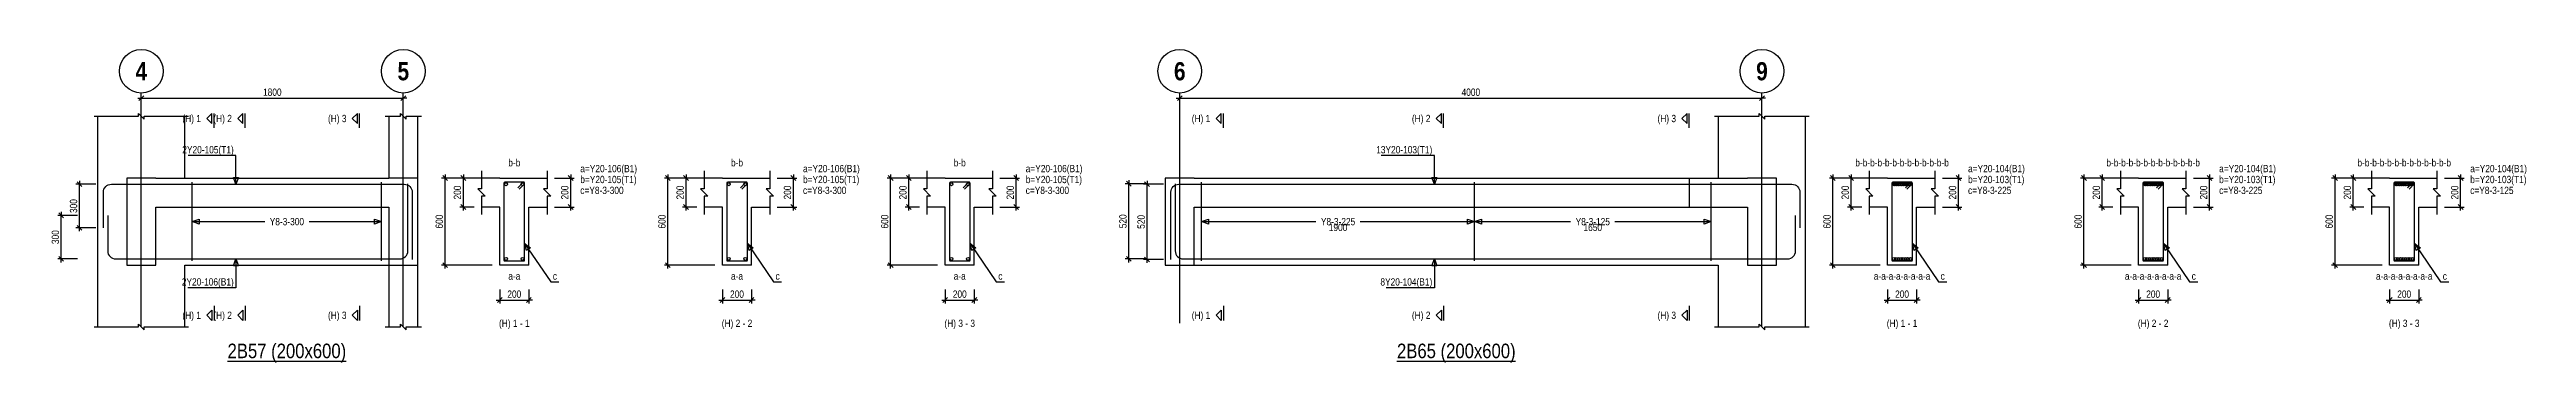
# Model space of a CAD drawing. Extents: x 0 to 206258, y -403073 to 0.
# Drawn here: x 12479 to 46514, y -370204 to -365894 of the extents above; entities that cross this region are included whole.
import ezdxf
from ezdxf.enums import TextEntityAlignment as Align
from ezdxf.lldxf.tags import DXFTag

# ---------------------------------------------------------------- set-up
doc = ezdxf.new("R2010")
doc.units = 0
doc.header["$LTSCALE"] = 1000
for name, color, linetype in [('Axis Circle(Dir 2)', 150, 'Continuous'), ('Axis Label(Dir 1)', 7, 'Continuous'), ('Axis Line(Dir 2)', 150, 'CENTER2'), ('Break Line', 5, 'Continuous'), ('Dimension Line', 5, 'Continuous'), ('Dimension Text', 5, 'Continuous'), ('Front Elevation Line', 40, 'Continuous'), ('Leader Line', 5, 'Continuous'), ('Link Line', 3, 'Continuous'), ('Rebar Label', 6, 'Continuous'), ('Rebar Line', 7, 'Continuous'), ('Section Label', 1, 'Continuous'), ('Section Line', 1, 'Continuous'), ('Top Rebar Label', 6, 'Continuous'), ('Top Rebar Line', 7, 'Continuous')]:
    doc.layers.add(name, color=color, linetype=linetype)
for name, color, linetype, true_color in [('Back Elevation Line', 191, 'HIDDEN2', 0xd4aaff), ('Beam Label(D)', 94, 'Continuous', 0x008100), ('Beam Line(D)', 112, 'Continuous', 0x00bd5e), ('Link Label', 94, 'Continuous', 0x008100)]:
    doc.layers.add(name, color=color, linetype=linetype, true_color=true_color)
doc.styles.add('Axis Label(Dir 1)', font='ARIALNB.TTF', dxfattribs={"height": 250})
doc.styles.add('Beam Label(D)', font='ARIALN.TTF', dxfattribs={"height": 200})
doc.styles.add('Dimension Text', font='ARIALN.TTF', dxfattribs={"height": 100})
doc.styles.add('Link Label', font='ARIALN.TTF', dxfattribs={"height": 100})
doc.styles.add('Rebar Label', font='ARIALN.TTF', dxfattribs={"height": 100})
doc.styles.add('Section Label', font='ARIALN.TTF', dxfattribs={"height": 100})
doc.styles.add('Top Rebar Label', font='ARIALN.TTF', dxfattribs={"height": 100})
tags = doc.linetypes.add('CENTER2', pattern=[1.125, 0.75, -0.125, 0.125, -0.125]).pattern_tags.tags
tags[10:11] = [DXFTag(74, 4), DXFTag(75, 0), DXFTag(340, '0'), DXFTag(46, 0.0), DXFTag(50, 0.0), DXFTag(44, 0.0), DXFTag(45, 0.0)]
tags[8:9] = [DXFTag(74, 4), DXFTag(75, 0), DXFTag(340, '0'), DXFTag(46, 0.0), DXFTag(50, 0.0), DXFTag(44, 0.0), DXFTag(45, 0.0)]
tags[6:7] = [DXFTag(74, 4), DXFTag(75, 0), DXFTag(340, '0'), DXFTag(46, 0.0), DXFTag(50, 0.0), DXFTag(44, 0.0), DXFTag(45, 0.0)]
tags[4:5] = [DXFTag(74, 4), DXFTag(75, 0), DXFTag(340, '0'), DXFTag(46, 0.0), DXFTag(50, 0.0), DXFTag(44, 0.0), DXFTag(45, 0.0)]
tags = doc.linetypes.add('HIDDEN2', pattern=[0.1875, 0.125, -0.0625]).pattern_tags.tags
tags[6:7] = [DXFTag(74, 4), DXFTag(75, 0), DXFTag(340, '0'), DXFTag(46, 0.0), DXFTag(50, 0.0), DXFTag(44, 0.0), DXFTag(45, 0.0)]
tags[4:5] = [DXFTag(74, 4), DXFTag(75, 0), DXFTag(340, '0'), DXFTag(46, 0.0), DXFTag(50, 0.0), DXFTag(44, 0.0), DXFTag(45, 0.0)]
doc.dimstyles.new('BEAM', dxfattribs={"dimtxt": 100, "dimasz": 30, "dimexe": 48.3, "dimexo": 103.5, "dimgap": 30, "dimtad": 1, "dimtoh": 1, "dimdec": 1, "dimlfac": 0.5, "dimdsep": 46, "dimtxsty": 'Dimension Text', "dimblk": 'PCDIM_TICK', "dimcen": 0.09, "dimclrd": 5, "dimclre": 5, "dimclrt": 5, "dimadec": 1, "dimazin": 0, "dimtp": 1, "dimtm": 1, "dimtfac": 1, "dimtdec": 4, "dimtofl": 0, "dimtmove": 0, "dimatfit": 3, "dimfxl": 1, "dimtolj": 1, "dimtzin": 0, "dimarcsym": 0})

msp = doc.modelspace()

# ---------------------------------------------------------------- texts
at = {"layer": 'Axis Label(Dir 1)', "transparency": 33554687, "style": 'Axis Label(Dir 1)'}
for s, p in [('4', (13740.146, -366194.284)), ('5', (17340.146, -366194.284)), ('6', (28009.055, -366194.284)), ('9', (36009.055, -366194.284))]:
    msp.add_text(s, height=250, dxfattribs=at).set_placement(p, align=Align.MIDDLE_CENTER)
at = {"layer": 'Beam Label(D)', "transparency": 33554687, "style": 'Beam Label(D)'}
for s, p in [('%%U2B57 (200x600)', (15740.146, -369944.284)), ('%%U2B65 (200x600)', (31809.055, -369944.284))]:
    msp.add_text(s, height=200, dxfattribs=at).set_placement(p, align=Align.TOP_CENTER)
at = {"layer": 'Dimension Text', "transparency": 33554687, "style": 'Dimension Text'}
for s, p in [('1900', (30184.055, -368294.284)), ('1650', (33684.055, -368294.284))]:
    msp.add_text(s, height=100, dxfattribs=at).set_placement(p, align=Align.TOP_CENTER)
at = {"layer": 'Link Label', "transparency": 33554687, "style": 'Link Label'}
for s, p in [(' c=Y8-3-300', (19740.146, -367884.284)), (' c=Y8-3-300', (22800.384, -367884.284)), (' c=Y8-3-300', (25860.623, -367884.284)), (' c=Y8-3-225', (38809.055, -367884.284)), (' c=Y8-3-225', (42259.055, -367884.284)), (' c=Y8-3-125', (45709.055, -367884.284)), ('c', (19395.146, -369064.284)), ('c', (22455.384, -369064.284)), ('c', (25515.623, -369064.284)), ('c', (38464.055, -369064.284)), ('c', (41914.055, -369064.284)), ('c', (45364.055, -369064.284))]:
    msp.add_text(s, height=100, dxfattribs=at).set_placement(p)
for s, p in [('Y8-3-300', (15740.146, -368264.284)), ('Y8-3-225', (30184.055, -368264.284)), ('Y8-3-125', (33684.055, -368264.284))]:
    msp.add_text(s, height=100, dxfattribs=at).set_placement(p, align=Align.MIDDLE_CENTER)
at = {"layer": 'Rebar Label', "transparency": 33554687, "style": 'Rebar Label'}
for s, p in [('b-b', (18865.146, -367534.284)), ('b-b', (21925.384, -367534.284)), ('b-b', (24985.623, -367534.284)), ('b-b-b-b-b-b-b-b-b-b-b-b-b', (37934.055, -367534.284)), ('b-b-b-b-b-b-b-b-b-b-b-b-b', (41384.055, -367534.284)), ('b-b-b-b-b-b-b-b-b-b-b-b-b', (44834.055, -367534.284)), ('a-a', (18865.146, -369094.284)), ('a-a', (21925.384, -369094.284)), ('a-a', (24985.623, -369094.284)), ('a-a-a-a-a-a-a-a', (37934.055, -369094.284)), ('a-a-a-a-a-a-a-a', (41384.055, -369094.284)), ('a-a-a-a-a-a-a-a', (44834.055, -369094.284))]:
    msp.add_text(s, height=100, dxfattribs=at).set_placement(p, align=Align.BOTTOM_CENTER)
for s, p in [(' a=Y20-106(B1)', (19740.146, -367584.284)), (' a=Y20-106(B1)', (22800.384, -367584.284)), (' a=Y20-106(B1)', (25860.623, -367584.284)), (' a=Y20-104(B1)', (38809.055, -367584.284)), (' a=Y20-104(B1)', (42259.055, -367584.284)), (' a=Y20-104(B1)', (45709.055, -367584.284))]:
    msp.add_text(s, height=100, dxfattribs=at).set_placement(p)
for s, p in [(' 2Y20-106(B1)', (15010.146, -369144.284)), (' 8Y20-104(B1)', (31479.055, -369144.284))]:
    msp.add_text(s, height=100, dxfattribs=at).set_placement(p, align=Align.RIGHT)
at = {"layer": 'Section Label', "transparency": 33554687, "style": 'Section Label'}
for s, p in [('(H) 1', (14559.435, -366844.994)), ('(H) 2', (14984.435, -366844.994)), ('(H) 3', (16559.435, -366844.994)), ('(H) 1', (28428.344, -366844.994)), ('(H) 2', (31453.344, -366844.994)), ('(H) 3', (34828.344, -366844.994)), ('(H) 1', (14559.435, -369553.573)), ('(H) 2', (14984.435, -369553.573)), ('(H) 3', (16559.435, -369553.573)), ('(H) 1', (28428.344, -369553.573)), ('(H) 2', (31453.344, -369553.573)), ('(H) 3', (34828.344, -369553.573))]:
    msp.add_text(s, height=100, dxfattribs=at).set_placement(p, align=Align.MIDDLE_RIGHT)
for s, p in [('(H) 1 - 1', (18865.146, -369744.284)), ('(H) 2 - 2', (21925.384, -369744.284)), ('(H) 3 - 3', (24985.623, -369744.284)), ('(H) 1 - 1', (37934.055, -369744.284)), ('(H) 2 - 2', (41384.055, -369744.284)), ('(H) 3 - 3', (44834.055, -369744.284))]:
    msp.add_text(s, height=100, dxfattribs=at).set_placement(p, align=Align.BOTTOM_CENTER)
at = {"layer": 'Top Rebar Label', "transparency": 33554687, "style": 'Top Rebar Label'}
for s, p in [(' 2Y20-105(T1)', (15010.146, -367324.284)), (' 13Y20-103(T1)', (31479.055, -367324.284))]:
    msp.add_text(s, height=100, dxfattribs=at).set_placement(p, align=Align.RIGHT)
for s, p in [(' b=Y20-105(T1)', (19740.146, -367734.284)), (' b=Y20-105(T1)', (22800.384, -367734.284)), (' b=Y20-105(T1)', (25860.623, -367734.284)), (' b=Y20-103(T1)', (38809.055, -367734.284)), (' b=Y20-103(T1)', (42259.055, -367734.284)), (' b=Y20-103(T1)', (45709.055, -367734.284))]:
    msp.add_text(s, height=100, dxfattribs=at).set_placement(p)

# ---------------------------------------------------------------- blocks, each defined once
blk = doc.blocks.new('PCDIM_TICK')
at = {"layer": 'Dimension Line', "color": 0, "transparency": 33554687}
for p, q in [((1.1, 1.1), (-1.1, -1.1)), ((1.6, 0), (0, 0))]:
    blk.add_line(p, q, dxfattribs=at)
blk = doc.blocks.new('*U4307')
at = {"layer": 'Dimension Line', "color": 5, "true_color": 0x0000ff, "transparency": 16777216}
for p, q in [((13115, -367750), (12842, -367750)), ((12890, -368350), (12890, -367750)), ((13115, -368350), (12842, -368350))]:
    blk.add_line(p, q, dxfattribs=at)
at = {"layer": 'Dimension Line', "color": 5, "true_color": 0x0000ff, "transparency": 16777216, "xscale": 30, "yscale": 30}
for p, rotation in [((12890, -367750), 89.99999999999447), ((12890, -368350), 269.9999999999834)]:
    blk.add_blockref('PCDIM_TICK', p, dxfattribs=dict(at, rotation=rotation))
at = {"layer": 'Dimension Line', "color": 5, "true_color": 0x0000ff, "transparency": 16777216, "insert": (12860, -368050), "char_height": 100, "width": 181.5, "attachment_point": 8, "rotation": 90, "style": 'Dimension Text'}
blk.add_mtext('300', dxfattribs=at)
blk = doc.blocks.new('*U4308')
at = {"layer": 'Dimension Line', "color": 5, "true_color": 0x0000ff, "transparency": 16777216}
for p, q in [((12865, -368178), (12592, -368178)), ((12640, -368778), (12640, -368178)), ((12865, -368778), (12592, -368778))]:
    blk.add_line(p, q, dxfattribs=at)
at = {"layer": 'Dimension Line', "color": 5, "true_color": 0x0000ff, "transparency": 16777216, "xscale": 30, "yscale": 30}
for p, rotation in [((12640, -368178), 89.99999999999447), ((12640, -368778), 269.9999999999834)]:
    blk.add_blockref('PCDIM_TICK', p, dxfattribs=dict(at, rotation=rotation))
at = {"layer": 'Dimension Line', "color": 5, "true_color": 0x0000ff, "transparency": 16777216, "insert": (12610, -368478), "char_height": 100, "width": 181.5, "attachment_point": 8, "rotation": 90, "style": 'Dimension Text'}
blk.add_mtext('300', dxfattribs=at)
blk = doc.blocks.new('*U4309')
at = {"layer": 'Dimension Line', "color": 5, "true_color": 0x0000ff, "transparency": 16777216}
for p, q in [((13740, -366711), (13740, -366516)), ((17340, -366711), (17340, -366516)), ((13740, -366564), (17340, -366564))]:
    blk.add_line(p, q, dxfattribs=at)
at = {"layer": 'Dimension Line', "color": 5, "true_color": 0x0000ff, "transparency": 16777216, "xscale": 30, "yscale": 30, "rotation": 180.0000000000004}
blk.add_blockref('PCDIM_TICK', (13740, -366564), dxfattribs=at)
at = {"layer": 'Dimension Line', "color": 5, "true_color": 0x0000ff, "transparency": 16777216, "xscale": 30, "yscale": 30}
blk.add_blockref('PCDIM_TICK', (17340, -366564), dxfattribs=at)
at = {"layer": 'Dimension Line', "color": 5, "true_color": 0x0000ff, "transparency": 16777216, "insert": (15540, -366534), "char_height": 100, "width": 238.4, "attachment_point": 8, "style": 'Dimension Text'}
blk.add_mtext('1800', dxfattribs=at)
blk = doc.blocks.new('*U4310')
at = {"layer": 'Dimension Line', "color": 5, "true_color": 0x0000ff, "transparency": 16777216}
for p, q in [((19419, -367664), (19688, -367664)), ((19640, -368064), (19640, -367664)), ((19419, -368064), (19688, -368064))]:
    blk.add_line(p, q, dxfattribs=at)
at = {"layer": 'Dimension Line', "color": 5, "true_color": 0x0000ff, "transparency": 16777216, "xscale": 30, "yscale": 30}
for p, rotation in [((19640, -367664), 89.99999999999447), ((19640, -368064), 269.9999999999834)]:
    blk.add_blockref('PCDIM_TICK', p, dxfattribs=dict(at, rotation=rotation))
at = {"layer": 'Dimension Line', "color": 5, "true_color": 0x0000ff, "transparency": 16777216, "insert": (19610, -367864), "char_height": 100, "width": 182.77, "attachment_point": 8, "rotation": 90, "style": 'Dimension Text'}
blk.add_mtext('200', dxfattribs=at)
blk = doc.blocks.new('*U4311')
at = {"layer": 'Dimension Line', "color": 5, "true_color": 0x0000ff, "transparency": 16777216}
for p, q in [((18312, -367664), (18117, -367664)), ((18165, -368064), (18165, -367664)), ((18312, -368064), (18117, -368064))]:
    blk.add_line(p, q, dxfattribs=at)
at = {"layer": 'Dimension Line', "color": 5, "true_color": 0x0000ff, "transparency": 16777216, "xscale": 30, "yscale": 30}
for p, rotation in [((18165, -367664), 89.99999999999447), ((18165, -368064), 269.9999999999834)]:
    blk.add_blockref('PCDIM_TICK', p, dxfattribs=dict(at, rotation=rotation))
at = {"layer": 'Dimension Line', "color": 5, "true_color": 0x0000ff, "transparency": 16777216, "insert": (18135, -367864), "char_height": 100, "width": 182.77, "attachment_point": 8, "rotation": 90, "style": 'Dimension Text'}
blk.add_mtext('200', dxfattribs=at)
blk = doc.blocks.new('*U4312')
at = {"layer": 'Dimension Line', "color": 5, "true_color": 0x0000ff, "transparency": 16777216}
for p, q in [((18562, -367664), (17867, -367664)), ((17915, -368864), (17915, -367664)), ((18562, -368864), (17867, -368864))]:
    blk.add_line(p, q, dxfattribs=at)
at = {"layer": 'Dimension Line', "color": 5, "true_color": 0x0000ff, "transparency": 16777216, "xscale": 30, "yscale": 30}
for p, rotation in [((17915, -367664), 89.99999999999447), ((17915, -368864), 269.9999999999834)]:
    blk.add_blockref('PCDIM_TICK', p, dxfattribs=dict(at, rotation=rotation))
at = {"layer": 'Dimension Line', "color": 5, "true_color": 0x0000ff, "transparency": 16777216, "insert": (17885, -368264), "char_height": 100, "width": 181.97, "attachment_point": 8, "rotation": 90, "style": 'Dimension Text'}
blk.add_mtext('600', dxfattribs=at)
blk = doc.blocks.new('*U4313')
at = {"layer": 'Dimension Line', "color": 5, "true_color": 0x0000ff, "transparency": 16777216}
for p, q in [((18665, -369198), (18665, -369393)), ((19065, -369198), (19065, -369393)), ((18665, -369344), (19065, -369344))]:
    blk.add_line(p, q, dxfattribs=at)
at = {"layer": 'Dimension Line', "color": 5, "true_color": 0x0000ff, "transparency": 16777216, "xscale": 30, "yscale": 30, "rotation": 180.0000000000004}
blk.add_blockref('PCDIM_TICK', (18665, -369344), dxfattribs=at)
at = {"layer": 'Dimension Line', "color": 5, "true_color": 0x0000ff, "transparency": 16777216, "xscale": 30, "yscale": 30}
blk.add_blockref('PCDIM_TICK', (19065, -369344), dxfattribs=at)
at = {"layer": 'Dimension Line', "color": 5, "true_color": 0x0000ff, "transparency": 16777216, "insert": (18865, -369314), "char_height": 100, "width": 182.77, "attachment_point": 8, "style": 'Dimension Text'}
blk.add_mtext('200', dxfattribs=at)
blk = doc.blocks.new('*U4314')
at = {"layer": 'Dimension Line', "color": 5, "true_color": 0x0000ff, "transparency": 16777216}
for p, q in [((22479, -367664), (22749, -367664)), ((22700, -368064), (22700, -367664)), ((22479, -368064), (22749, -368064))]:
    blk.add_line(p, q, dxfattribs=at)
at = {"layer": 'Dimension Line', "color": 5, "true_color": 0x0000ff, "transparency": 16777216, "xscale": 30, "yscale": 30}
for p, rotation in [((22700, -367664), 89.99999999999447), ((22700, -368064), 269.9999999999834)]:
    blk.add_blockref('PCDIM_TICK', p, dxfattribs=dict(at, rotation=rotation))
at = {"layer": 'Dimension Line', "color": 5, "true_color": 0x0000ff, "transparency": 16777216, "insert": (22670, -367864), "char_height": 100, "width": 182.77, "attachment_point": 8, "rotation": 90, "style": 'Dimension Text'}
blk.add_mtext('200', dxfattribs=at)
blk = doc.blocks.new('*U4315')
at = {"layer": 'Dimension Line', "color": 5, "true_color": 0x0000ff, "transparency": 16777216}
for p, q in [((21372, -367664), (21177, -367664)), ((21225, -368064), (21225, -367664)), ((21372, -368064), (21177, -368064))]:
    blk.add_line(p, q, dxfattribs=at)
at = {"layer": 'Dimension Line', "color": 5, "true_color": 0x0000ff, "transparency": 16777216, "xscale": 30, "yscale": 30}
for p, rotation in [((21225, -367664), 89.99999999999447), ((21225, -368064), 269.9999999999834)]:
    blk.add_blockref('PCDIM_TICK', p, dxfattribs=dict(at, rotation=rotation))
at = {"layer": 'Dimension Line', "color": 5, "true_color": 0x0000ff, "transparency": 16777216, "insert": (21195, -367864), "char_height": 100, "width": 182.77, "attachment_point": 8, "rotation": 90, "style": 'Dimension Text'}
blk.add_mtext('200', dxfattribs=at)
blk = doc.blocks.new('*U4316')
at = {"layer": 'Dimension Line', "color": 5, "true_color": 0x0000ff, "transparency": 16777216}
for p, q in [((21622, -367664), (20927, -367664)), ((20975, -368864), (20975, -367664)), ((21622, -368864), (20927, -368864))]:
    blk.add_line(p, q, dxfattribs=at)
at = {"layer": 'Dimension Line', "color": 5, "true_color": 0x0000ff, "transparency": 16777216, "xscale": 30, "yscale": 30}
for p, rotation in [((20975, -367664), 89.99999999999447), ((20975, -368864), 269.9999999999834)]:
    blk.add_blockref('PCDIM_TICK', p, dxfattribs=dict(at, rotation=rotation))
at = {"layer": 'Dimension Line', "color": 5, "true_color": 0x0000ff, "transparency": 16777216, "insert": (20945, -368264), "char_height": 100, "width": 181.97, "attachment_point": 8, "rotation": 90, "style": 'Dimension Text'}
blk.add_mtext('600', dxfattribs=at)
blk = doc.blocks.new('*U4317')
at = {"layer": 'Dimension Line', "color": 5, "true_color": 0x0000ff, "transparency": 16777216}
for p, q in [((21725, -369198), (21725, -369393)), ((22125, -369198), (22125, -369393)), ((21725, -369344), (22125, -369344))]:
    blk.add_line(p, q, dxfattribs=at)
at = {"layer": 'Dimension Line', "color": 5, "true_color": 0x0000ff, "transparency": 16777216, "xscale": 30, "yscale": 30, "rotation": 180.0000000000004}
blk.add_blockref('PCDIM_TICK', (21725, -369344), dxfattribs=at)
at = {"layer": 'Dimension Line', "color": 5, "true_color": 0x0000ff, "transparency": 16777216, "xscale": 30, "yscale": 30}
blk.add_blockref('PCDIM_TICK', (22125, -369344), dxfattribs=at)
at = {"layer": 'Dimension Line', "color": 5, "true_color": 0x0000ff, "transparency": 16777216, "insert": (21925, -369314), "char_height": 100, "width": 182.77, "attachment_point": 8, "style": 'Dimension Text'}
blk.add_mtext('200', dxfattribs=at)
blk = doc.blocks.new('*U4318')
at = {"layer": 'Dimension Line', "color": 5, "true_color": 0x0000ff, "transparency": 16777216}
for p, q in [((25539, -367664), (25809, -367664)), ((25761, -368064), (25761, -367664)), ((25539, -368064), (25809, -368064))]:
    blk.add_line(p, q, dxfattribs=at)
at = {"layer": 'Dimension Line', "color": 5, "true_color": 0x0000ff, "transparency": 16777216, "xscale": 30, "yscale": 30}
for p, rotation in [((25761, -367664), 89.99999999999447), ((25761, -368064), 269.9999999999834)]:
    blk.add_blockref('PCDIM_TICK', p, dxfattribs=dict(at, rotation=rotation))
at = {"layer": 'Dimension Line', "color": 5, "true_color": 0x0000ff, "transparency": 16777216, "insert": (25731, -367864), "char_height": 100, "width": 182.77, "attachment_point": 8, "rotation": 90, "style": 'Dimension Text'}
blk.add_mtext('200', dxfattribs=at)
blk = doc.blocks.new('*U4319')
at = {"layer": 'Dimension Line', "color": 5, "true_color": 0x0000ff, "transparency": 16777216}
for p, q in [((24432, -367664), (24237, -367664)), ((24286, -368064), (24286, -367664)), ((24432, -368064), (24237, -368064))]:
    blk.add_line(p, q, dxfattribs=at)
at = {"layer": 'Dimension Line', "color": 5, "true_color": 0x0000ff, "transparency": 16777216, "xscale": 30, "yscale": 30}
for p, rotation in [((24286, -367664), 89.99999999999447), ((24286, -368064), 269.9999999999834)]:
    blk.add_blockref('PCDIM_TICK', p, dxfattribs=dict(at, rotation=rotation))
at = {"layer": 'Dimension Line', "color": 5, "true_color": 0x0000ff, "transparency": 16777216, "insert": (24256, -367864), "char_height": 100, "width": 182.77, "attachment_point": 8, "rotation": 90, "style": 'Dimension Text'}
blk.add_mtext('200', dxfattribs=at)
blk = doc.blocks.new('*U4320')
at = {"layer": 'Dimension Line', "color": 5, "true_color": 0x0000ff, "transparency": 16777216}
for p, q in [((24682, -367664), (23987, -367664)), ((24036, -368864), (24036, -367664)), ((24682, -368864), (23987, -368864))]:
    blk.add_line(p, q, dxfattribs=at)
at = {"layer": 'Dimension Line', "color": 5, "true_color": 0x0000ff, "transparency": 16777216, "xscale": 30, "yscale": 30}
for p, rotation in [((24036, -367664), 89.99999999999447), ((24036, -368864), 269.9999999999834)]:
    blk.add_blockref('PCDIM_TICK', p, dxfattribs=dict(at, rotation=rotation))
at = {"layer": 'Dimension Line', "color": 5, "true_color": 0x0000ff, "transparency": 16777216, "insert": (24006, -368264), "char_height": 100, "width": 181.97, "attachment_point": 8, "rotation": 90, "style": 'Dimension Text'}
blk.add_mtext('600', dxfattribs=at)
blk = doc.blocks.new('*U4321')
at = {"layer": 'Dimension Line', "color": 5, "true_color": 0x0000ff, "transparency": 16777216}
for p, q in [((24786, -369198), (24786, -369393)), ((25186, -369198), (25186, -369393)), ((24786, -369344), (25186, -369344))]:
    blk.add_line(p, q, dxfattribs=at)
at = {"layer": 'Dimension Line', "color": 5, "true_color": 0x0000ff, "transparency": 16777216, "xscale": 30, "yscale": 30, "rotation": 180.0000000000004}
blk.add_blockref('PCDIM_TICK', (24786, -369344), dxfattribs=at)
at = {"layer": 'Dimension Line', "color": 5, "true_color": 0x0000ff, "transparency": 16777216, "xscale": 30, "yscale": 30}
blk.add_blockref('PCDIM_TICK', (25186, -369344), dxfattribs=at)
at = {"layer": 'Dimension Line', "color": 5, "true_color": 0x0000ff, "transparency": 16777216, "insert": (24986, -369314), "char_height": 100, "width": 182.77, "attachment_point": 8, "style": 'Dimension Text'}
blk.add_mtext('200', dxfattribs=at)
blk = doc.blocks.new('*U4322')
at = {"layer": 'Dimension Line', "color": 5, "true_color": 0x0000ff, "transparency": 16777216}
for p, q in [((27784, -367750), (27511, -367750)), ((27559, -368786), (27559, -367750)), ((27784, -368786), (27511, -368786))]:
    blk.add_line(p, q, dxfattribs=at)
at = {"layer": 'Dimension Line', "color": 5, "true_color": 0x0000ff, "transparency": 16777216, "xscale": 30, "yscale": 30}
for p, rotation in [((27559, -367750), 89.99999999999447), ((27559, -368786), 269.9999999999834)]:
    blk.add_blockref('PCDIM_TICK', p, dxfattribs=dict(at, rotation=rotation))
at = {"layer": 'Dimension Line', "color": 5, "true_color": 0x0000ff, "transparency": 16777216, "insert": (27529, -368268), "char_height": 100, "width": 181.5, "attachment_point": 8, "rotation": 90, "style": 'Dimension Text'}
blk.add_mtext('520', dxfattribs=at)
blk = doc.blocks.new('*U4323')
at = {"layer": 'Dimension Line', "color": 5, "true_color": 0x0000ff, "transparency": 16777216}
for p, q in [((27534, -367742), (27261, -367742)), ((27309, -368778), (27309, -367742)), ((27534, -368778), (27261, -368778))]:
    blk.add_line(p, q, dxfattribs=at)
at = {"layer": 'Dimension Line', "color": 5, "true_color": 0x0000ff, "transparency": 16777216, "xscale": 30, "yscale": 30}
for p, rotation in [((27309, -367742), 89.99999999999447), ((27309, -368778), 269.9999999999834)]:
    blk.add_blockref('PCDIM_TICK', p, dxfattribs=dict(at, rotation=rotation))
at = {"layer": 'Dimension Line', "color": 5, "true_color": 0x0000ff, "transparency": 16777216, "insert": (27279, -368260), "char_height": 100, "width": 181.5, "attachment_point": 8, "rotation": 90, "style": 'Dimension Text'}
blk.add_mtext('520', dxfattribs=at)
blk = doc.blocks.new('*U4324')
at = {"layer": 'Dimension Line', "color": 5, "true_color": 0x0000ff, "transparency": 16777216}
for p, q in [((28009, -366711), (28009, -366516)), ((36009, -366711), (36009, -366516)), ((28009, -366564), (36009, -366564))]:
    blk.add_line(p, q, dxfattribs=at)
at = {"layer": 'Dimension Line', "color": 5, "true_color": 0x0000ff, "transparency": 16777216, "xscale": 30, "yscale": 30, "rotation": 180.0000000000004}
blk.add_blockref('PCDIM_TICK', (28009, -366564), dxfattribs=at)
at = {"layer": 'Dimension Line', "color": 5, "true_color": 0x0000ff, "transparency": 16777216, "xscale": 30, "yscale": 30}
blk.add_blockref('PCDIM_TICK', (36009, -366564), dxfattribs=at)
at = {"layer": 'Dimension Line', "color": 5, "true_color": 0x0000ff, "transparency": 16777216, "insert": (32009, -366534), "char_height": 100, "width": 249.2, "attachment_point": 8, "style": 'Dimension Text'}
blk.add_mtext('4000', dxfattribs=at)
blk = doc.blocks.new('*U4325')
at = {"layer": 'Dimension Line', "color": 5, "true_color": 0x0000ff, "transparency": 16777216}
for p, q in [((38488, -367664), (38757, -367664)), ((38709, -368064), (38709, -367664)), ((38488, -368064), (38757, -368064))]:
    blk.add_line(p, q, dxfattribs=at)
at = {"layer": 'Dimension Line', "color": 5, "true_color": 0x0000ff, "transparency": 16777216, "xscale": 30, "yscale": 30}
for p, rotation in [((38709, -367664), 89.99999999999447), ((38709, -368064), 269.9999999999834)]:
    blk.add_blockref('PCDIM_TICK', p, dxfattribs=dict(at, rotation=rotation))
at = {"layer": 'Dimension Line', "color": 5, "true_color": 0x0000ff, "transparency": 16777216, "insert": (38679, -367864), "char_height": 100, "width": 182.77, "attachment_point": 8, "rotation": 90, "style": 'Dimension Text'}
blk.add_mtext('200', dxfattribs=at)
blk = doc.blocks.new('*U4326')
at = {"layer": 'Dimension Line', "color": 5, "true_color": 0x0000ff, "transparency": 16777216}
for p, q in [((37381, -367664), (37186, -367664)), ((37234, -368064), (37234, -367664)), ((37381, -368064), (37186, -368064))]:
    blk.add_line(p, q, dxfattribs=at)
at = {"layer": 'Dimension Line', "color": 5, "true_color": 0x0000ff, "transparency": 16777216, "xscale": 30, "yscale": 30}
for p, rotation in [((37234, -367664), 89.99999999999447), ((37234, -368064), 269.9999999999834)]:
    blk.add_blockref('PCDIM_TICK', p, dxfattribs=dict(at, rotation=rotation))
at = {"layer": 'Dimension Line', "color": 5, "true_color": 0x0000ff, "transparency": 16777216, "insert": (37204, -367864), "char_height": 100, "width": 182.77, "attachment_point": 8, "rotation": 90, "style": 'Dimension Text'}
blk.add_mtext('200', dxfattribs=at)
blk = doc.blocks.new('*U4327')
at = {"layer": 'Dimension Line', "color": 5, "true_color": 0x0000ff, "transparency": 16777216}
for p, q in [((37631, -367664), (36936, -367664)), ((36984, -368864), (36984, -367664)), ((37631, -368864), (36936, -368864))]:
    blk.add_line(p, q, dxfattribs=at)
at = {"layer": 'Dimension Line', "color": 5, "true_color": 0x0000ff, "transparency": 16777216, "xscale": 30, "yscale": 30}
for p, rotation in [((36984, -367664), 89.99999999999447), ((36984, -368864), 269.9999999999834)]:
    blk.add_blockref('PCDIM_TICK', p, dxfattribs=dict(at, rotation=rotation))
at = {"layer": 'Dimension Line', "color": 5, "true_color": 0x0000ff, "transparency": 16777216, "insert": (36954, -368264), "char_height": 100, "width": 181.97, "attachment_point": 8, "rotation": 90, "style": 'Dimension Text'}
blk.add_mtext('600', dxfattribs=at)
blk = doc.blocks.new('*U4328')
at = {"layer": 'Dimension Line', "color": 5, "true_color": 0x0000ff, "transparency": 16777216}
for p, q in [((37734, -369198), (37734, -369393)), ((38134, -369198), (38134, -369393)), ((37734, -369344), (38134, -369344))]:
    blk.add_line(p, q, dxfattribs=at)
at = {"layer": 'Dimension Line', "color": 5, "true_color": 0x0000ff, "transparency": 16777216, "xscale": 30, "yscale": 30, "rotation": 180.0000000000004}
blk.add_blockref('PCDIM_TICK', (37734, -369344), dxfattribs=at)
at = {"layer": 'Dimension Line', "color": 5, "true_color": 0x0000ff, "transparency": 16777216, "xscale": 30, "yscale": 30}
blk.add_blockref('PCDIM_TICK', (38134, -369344), dxfattribs=at)
at = {"layer": 'Dimension Line', "color": 5, "true_color": 0x0000ff, "transparency": 16777216, "insert": (37934, -369314), "char_height": 100, "width": 182.77, "attachment_point": 8, "style": 'Dimension Text'}
blk.add_mtext('200', dxfattribs=at)
blk = doc.blocks.new('*U4329')
at = {"layer": 'Dimension Line', "color": 5, "true_color": 0x0000ff, "transparency": 16777216}
for p, q in [((41938, -367664), (42207, -367664)), ((42159, -368064), (42159, -367664)), ((41938, -368064), (42207, -368064))]:
    blk.add_line(p, q, dxfattribs=at)
at = {"layer": 'Dimension Line', "color": 5, "true_color": 0x0000ff, "transparency": 16777216, "xscale": 30, "yscale": 30}
for p, rotation in [((42159, -367664), 89.99999999999447), ((42159, -368064), 269.9999999999834)]:
    blk.add_blockref('PCDIM_TICK', p, dxfattribs=dict(at, rotation=rotation))
at = {"layer": 'Dimension Line', "color": 5, "true_color": 0x0000ff, "transparency": 16777216, "insert": (42129, -367864), "char_height": 100, "width": 182.77, "attachment_point": 8, "rotation": 90, "style": 'Dimension Text'}
blk.add_mtext('200', dxfattribs=at)
blk = doc.blocks.new('*U4330')
at = {"layer": 'Dimension Line', "color": 5, "true_color": 0x0000ff, "transparency": 16777216}
for p, q in [((40831, -367664), (40636, -367664)), ((40684, -368064), (40684, -367664)), ((40831, -368064), (40636, -368064))]:
    blk.add_line(p, q, dxfattribs=at)
at = {"layer": 'Dimension Line', "color": 5, "true_color": 0x0000ff, "transparency": 16777216, "xscale": 30, "yscale": 30}
for p, rotation in [((40684, -367664), 89.99999999999447), ((40684, -368064), 269.9999999999834)]:
    blk.add_blockref('PCDIM_TICK', p, dxfattribs=dict(at, rotation=rotation))
at = {"layer": 'Dimension Line', "color": 5, "true_color": 0x0000ff, "transparency": 16777216, "insert": (40654, -367864), "char_height": 100, "width": 182.77, "attachment_point": 8, "rotation": 90, "style": 'Dimension Text'}
blk.add_mtext('200', dxfattribs=at)
blk = doc.blocks.new('*U4331')
at = {"layer": 'Dimension Line', "color": 5, "true_color": 0x0000ff, "transparency": 16777216}
for p, q in [((41081, -367664), (40386, -367664)), ((40434, -368864), (40434, -367664)), ((41081, -368864), (40386, -368864))]:
    blk.add_line(p, q, dxfattribs=at)
at = {"layer": 'Dimension Line', "color": 5, "true_color": 0x0000ff, "transparency": 16777216, "xscale": 30, "yscale": 30}
for p, rotation in [((40434, -367664), 89.99999999999447), ((40434, -368864), 269.9999999999834)]:
    blk.add_blockref('PCDIM_TICK', p, dxfattribs=dict(at, rotation=rotation))
at = {"layer": 'Dimension Line', "color": 5, "true_color": 0x0000ff, "transparency": 16777216, "insert": (40404, -368264), "char_height": 100, "width": 181.97, "attachment_point": 8, "rotation": 90, "style": 'Dimension Text'}
blk.add_mtext('600', dxfattribs=at)
blk = doc.blocks.new('*U4332')
at = {"layer": 'Dimension Line', "color": 5, "true_color": 0x0000ff, "transparency": 16777216}
for p, q in [((41184, -369198), (41184, -369393)), ((41584, -369198), (41584, -369393)), ((41184, -369344), (41584, -369344))]:
    blk.add_line(p, q, dxfattribs=at)
at = {"layer": 'Dimension Line', "color": 5, "true_color": 0x0000ff, "transparency": 16777216, "xscale": 30, "yscale": 30, "rotation": 180.0000000000004}
blk.add_blockref('PCDIM_TICK', (41184, -369344), dxfattribs=at)
at = {"layer": 'Dimension Line', "color": 5, "true_color": 0x0000ff, "transparency": 16777216, "xscale": 30, "yscale": 30}
blk.add_blockref('PCDIM_TICK', (41584, -369344), dxfattribs=at)
at = {"layer": 'Dimension Line', "color": 5, "true_color": 0x0000ff, "transparency": 16777216, "insert": (41384, -369314), "char_height": 100, "width": 182.77, "attachment_point": 8, "style": 'Dimension Text'}
blk.add_mtext('200', dxfattribs=at)
blk = doc.blocks.new('*U4333')
at = {"layer": 'Dimension Line', "color": 5, "true_color": 0x0000ff, "transparency": 16777216}
for p, q in [((45388, -367664), (45657, -367664)), ((45609, -368064), (45609, -367664)), ((45388, -368064), (45657, -368064))]:
    blk.add_line(p, q, dxfattribs=at)
at = {"layer": 'Dimension Line', "color": 5, "true_color": 0x0000ff, "transparency": 16777216, "xscale": 30, "yscale": 30}
for p, rotation in [((45609, -367664), 89.99999999999447), ((45609, -368064), 269.9999999999834)]:
    blk.add_blockref('PCDIM_TICK', p, dxfattribs=dict(at, rotation=rotation))
at = {"layer": 'Dimension Line', "color": 5, "true_color": 0x0000ff, "transparency": 16777216, "insert": (45579, -367864), "char_height": 100, "width": 182.77, "attachment_point": 8, "rotation": 90, "style": 'Dimension Text'}
blk.add_mtext('200', dxfattribs=at)
blk = doc.blocks.new('*U4334')
at = {"layer": 'Dimension Line', "color": 5, "true_color": 0x0000ff, "transparency": 16777216}
for p, q in [((44281, -367664), (44086, -367664)), ((44134, -368064), (44134, -367664)), ((44281, -368064), (44086, -368064))]:
    blk.add_line(p, q, dxfattribs=at)
at = {"layer": 'Dimension Line', "color": 5, "true_color": 0x0000ff, "transparency": 16777216, "xscale": 30, "yscale": 30}
for p, rotation in [((44134, -367664), 89.99999999999447), ((44134, -368064), 269.9999999999834)]:
    blk.add_blockref('PCDIM_TICK', p, dxfattribs=dict(at, rotation=rotation))
at = {"layer": 'Dimension Line', "color": 5, "true_color": 0x0000ff, "transparency": 16777216, "insert": (44104, -367864), "char_height": 100, "width": 182.77, "attachment_point": 8, "rotation": 90, "style": 'Dimension Text'}
blk.add_mtext('200', dxfattribs=at)
blk = doc.blocks.new('*U4335')
at = {"layer": 'Dimension Line', "color": 5, "true_color": 0x0000ff, "transparency": 16777216}
for p, q in [((44531, -367664), (43836, -367664)), ((43884, -368864), (43884, -367664)), ((44531, -368864), (43836, -368864))]:
    blk.add_line(p, q, dxfattribs=at)
at = {"layer": 'Dimension Line', "color": 5, "true_color": 0x0000ff, "transparency": 16777216, "xscale": 30, "yscale": 30}
for p, rotation in [((43884, -367664), 89.99999999999447), ((43884, -368864), 269.9999999999834)]:
    blk.add_blockref('PCDIM_TICK', p, dxfattribs=dict(at, rotation=rotation))
at = {"layer": 'Dimension Line', "color": 5, "true_color": 0x0000ff, "transparency": 16777216, "insert": (43854, -368264), "char_height": 100, "width": 181.97, "attachment_point": 8, "rotation": 90, "style": 'Dimension Text'}
blk.add_mtext('600', dxfattribs=at)
blk = doc.blocks.new('*U4336')
at = {"layer": 'Dimension Line', "color": 5, "true_color": 0x0000ff, "transparency": 16777216}
for p, q in [((44634, -369198), (44634, -369393)), ((45034, -369198), (45034, -369393)), ((44634, -369344), (45034, -369344))]:
    blk.add_line(p, q, dxfattribs=at)
at = {"layer": 'Dimension Line', "color": 5, "true_color": 0x0000ff, "transparency": 16777216, "xscale": 30, "yscale": 30, "rotation": 180.0000000000004}
blk.add_blockref('PCDIM_TICK', (44634, -369344), dxfattribs=at)
at = {"layer": 'Dimension Line', "color": 5, "true_color": 0x0000ff, "transparency": 16777216, "xscale": 30, "yscale": 30}
blk.add_blockref('PCDIM_TICK', (45034, -369344), dxfattribs=at)
at = {"layer": 'Dimension Line', "color": 5, "true_color": 0x0000ff, "transparency": 16777216, "insert": (44834, -369314), "char_height": 100, "width": 182.77, "attachment_point": 8, "style": 'Dimension Text'}
blk.add_mtext('200', dxfattribs=at)

# ---------------------------------------------------------------- dimensions: what is measured, and where the dimension line sits
at = {"layer": 'Dimension Line', "transparency": 33554687}
for base, p1, p2, text, picture, middle in [((15540.146, -366564.284), (13740.146, -366814.284), (17340.146, -366814.284), '1800', '*U4309', (15540.146, -366564.284)), ((32009.055, -366564.284), (28009.055, -366814.284), (36009.055, -366814.284), '4000', '*U4324', (32009.055, -366564.284)), ((18865.146, -369344.284), (18665.146, -369094.284), (19065.146, -369094.284), '200', '*U4313', (18865.146, -369344.284)), ((21925.384, -369344.284), (21725.384, -369094.284), (22125.384, -369094.284), '200', '*U4317', (21925.384, -369344.284)), ((24985.623, -369344.284), (24785.623, -369094.284), (25185.623, -369094.284), '200', '*U4321', (24985.623, -369344.284)), ((37934.055, -369344.284), (37734.055, -369094.284), (38134.055, -369094.284), '200', '*U4328', (37934.055, -369344.284)), ((41384.055, -369344.284), (41184.055, -369094.284), (41584.055, -369094.284), '200', '*U4332', (41384.055, -369344.284)), ((44834.055, -369344.284), (44634.055, -369094.284), (45034.055, -369094.284), '200', '*U4336', (44834.055, -369344.284))]:
    dim = msp.add_linear_dim(base=base, p1=p1, p2=p2, text=text, dimstyle='BEAM', override={"dimscale": 1, "dimtxt": 100, "dimasz": 30, "dimexe": 48.3, "dimexo": 103.5, "dimgap": 30, "dimtad": 1, "dimtih": 0, "dimdec": 1, "dimlfac": 0.5, "dimzin": 8, "dimlunit": 2, "dimpost": '', "dimtxsty": 'Dimension Text', "dimblk": 'PCDIM_TICK', "dimse1": 0, "dimse2": 0, "dimsd2": 0, "dimclrd": 5, "dimclre": 5, "dimclrt": 5, "dimaunit": 0, "dimadec": 1, "dimazin": 0, "dimtol": 0, "dimtp": 1, "dimtm": 1, "dimtmove": 0}, dxfattribs=at)
    dim.commit()
    dim.dimension.update_dxf_attribs({"geometry": picture, "text_midpoint": middle})
for base, p1, p2, text, picture, middle in [((12890.146, -368050.284), (13218.146, -368350.284), (13218.146, -367750.284), '300', '*U4307', (12890.146, -368050.284)), ((17915.146, -368264.284), (18665.146, -368864.284), (18665.146, -367664.284), '600', '*U4312', (17915.146, -368264.284)), ((18165.146, -367864.284), (18415.146, -368064.284), (18415.146, -367664.284), '200', '*U4311', (18165.146, -367864.284)), ((19640.146, -367864.284), (19315.146, -368064.284), (19315.146, -367664.284), '200', '*U4310', (19640.146, -367864.284)), ((20975.384, -368264.284), (21725.384, -368864.284), (21725.384, -367664.284), '600', '*U4316', (20975.384, -368264.284)), ((21225.384, -367864.284), (21475.384, -368064.284), (21475.384, -367664.284), '200', '*U4315', (21225.384, -367864.284)), ((22700.384, -367864.284), (22375.384, -368064.284), (22375.384, -367664.284), '200', '*U4314', (22700.384, -367864.284)), ((24035.623, -368264.284), (24785.623, -368864.284), (24785.623, -367664.284), '600', '*U4320', (24035.623, -368264.284)), ((24285.623, -367864.284), (24535.623, -368064.284), (24535.623, -367664.284), '200', '*U4319', (24285.623, -367864.284)), ((25760.623, -367864.284), (25435.623, -368064.284), (25435.623, -367664.284), '200', '*U4318', (25760.623, -367864.284)), ((27309.055, -368260.284), (27637.055, -368778.284), (27637.055, -367742.284), '520', '*U4323', (27309.055, -368260.284)), ((27559.055, -368268.284), (27887.055, -368786.284), (27887.055, -367750.284), '520', '*U4322', (27559.055, -368268.284)), ((36984.055, -368264.284), (37734.055, -368864.284), (37734.055, -367664.284), '600', '*U4327', (36984.055, -368264.284)), ((37234.055, -367864.284), (37484.055, -368064.284), (37484.055, -367664.284), '200', '*U4326', (37234.055, -367864.284)), ((38709.055, -367864.284), (38384.055, -368064.284), (38384.055, -367664.284), '200', '*U4325', (38709.055, -367864.284)), ((40434.055, -368264.284), (41184.055, -368864.284), (41184.055, -367664.284), '600', '*U4331', (40434.055, -368264.284)), ((40684.055, -367864.284), (40934.055, -368064.284), (40934.055, -367664.284), '200', '*U4330', (40684.055, -367864.284)), ((42159.055, -367864.284), (41834.055, -368064.284), (41834.055, -367664.284), '200', '*U4329', (42159.055, -367864.284)), ((43884.055, -368264.284), (44634.055, -368864.284), (44634.055, -367664.284), '600', '*U4335', (43884.055, -368264.284)), ((44134.055, -367864.284), (44384.055, -368064.284), (44384.055, -367664.284), '200', '*U4334', (44134.055, -367864.284)), ((45609.055, -367864.284), (45284.055, -368064.284), (45284.055, -367664.284), '200', '*U4333', (45609.055, -367864.284)), ((12640.146, -368478.284), (12968.146, -368778.284), (12968.146, -368178.284), '300', '*U4308', (12640.146, -368478.284))]:
    dim = msp.add_linear_dim(base=base, p1=p1, p2=p2, angle=90, text=text, dimstyle='BEAM', override={"dimscale": 1, "dimtxt": 100, "dimasz": 30, "dimexe": 48.3, "dimexo": 103.5, "dimgap": 30, "dimtad": 1, "dimtih": 0, "dimdec": 1, "dimlfac": 0.5, "dimzin": 8, "dimlunit": 2, "dimpost": '', "dimtxsty": 'Dimension Text', "dimblk": 'PCDIM_TICK', "dimse1": 0, "dimse2": 0, "dimsd2": 0, "dimclrd": 5, "dimclre": 5, "dimclrt": 5, "dimaunit": 0, "dimadec": 1, "dimazin": 0, "dimtol": 0, "dimtp": 1, "dimtm": 1, "dimtmove": 0}, dxfattribs=at)
    dim.commit()
    dim.dimension.update_dxf_attribs({"geometry": picture, "text_midpoint": middle})

# ---------------------------------------------------------------- linework, layer by layer
at = {"layer": 'Axis Circle(Dir 2)', "transparency": 33554687}
for centre in [(13740.146, -366194.284), (17340.146, -366194.284), (28009.055, -366194.284), (36009.055, -366194.284)]:
    msp.add_circle(centre, 300, dxfattribs=at)
at = {"layer": 'Axis Line(Dir 2)', "transparency": 33554687}
for points in [[(13740.146, -369714.284), (13740.146, -366494.284)], [(17340.146, -369714.284), (17340.146, -366494.284)], [(28009.055, -369664.284), (28009.055, -366494.284)], [(36009.055, -369714.284), (36009.055, -366494.284)]]:
    msp.add_lwpolyline(points, dxfattribs=at)
at = {"layer": 'Back Elevation Line', "transparency": 33554687}
for points in [[(13940.146, -367664.284), (13540.146, -367664.284)], [(13540.146, -367664.284), (13540.146, -368864.284)], [(13940.146, -367664.284), (17140.146, -367664.284)], [(17540.146, -367664.284), (17140.146, -367664.284)], [(17540.146, -368864.284), (17540.146, -367664.284)], [(28209.055, -367664.284), (27809.055, -367664.284)], [(27809.055, -367664.284), (27809.055, -368864.284)], [(28209.055, -367664.284), (35009.055, -367664.284), (35009.055, -368064.284)], [(13940.146, -368864.284), (13940.146, -368064.284)], [(13940.146, -368064.284), (17140.146, -368064.284)], [(17140.146, -368064.284), (17140.146, -368864.284)], [(28209.055, -368864.284), (28209.055, -368064.284)], [(28209.055, -368064.284), (35009.055, -368064.284)], [(13540.146, -368864.284), (13940.146, -368864.284)], [(17140.146, -368864.284), (17540.146, -368864.284)], [(27809.055, -368864.284), (28209.055, -368864.284)]]:
    msp.add_lwpolyline(points, dxfattribs=at)
at = {"layer": 'Beam Line(D)', "transparency": 33554687}
for points in [[(13140.146, -366814.284), (13140.146, -367664.284)], [(14340.146, -367664.284), (14340.146, -366814.284)], [(17140.146, -366814.284), (17140.146, -367664.284)], [(17540.146, -367664.284), (17540.146, -366814.284)], [(35409.055, -366814.284), (35409.055, -367664.284)], [(36609.055, -367664.284), (36609.055, -366814.284)], [(13140.146, -367664.284), (13140.146, -369714.284)], [(14340.146, -367664.284), (17140.146, -367664.284)], [(17540.146, -369714.284), (17540.146, -367664.284)], [(18665.146, -367664.284), (18415.146, -367664.284)], [(18665.146, -367664.284), (19065.146, -367664.284)], [(18665.146, -367664.284), (18665.146, -367664.284)], [(19065.146, -367664.284), (19065.146, -367664.284)], [(19065.146, -367664.284), (19315.146, -367664.284)], [(21725.384, -367664.284), (21475.384, -367664.284)], [(21725.384, -367664.284), (22125.384, -367664.284)], [(21725.384, -367664.284), (21725.384, -367664.284)], [(22125.384, -367664.284), (22125.384, -367664.284)], [(22125.384, -367664.284), (22375.384, -367664.284)], [(24785.623, -367664.284), (24535.623, -367664.284)], [(24785.623, -367664.284), (25185.623, -367664.284)], [(24785.623, -367664.284), (24785.623, -367664.284)], [(25185.623, -367664.284), (25185.623, -367664.284)], [(25185.623, -367664.284), (25435.623, -367664.284)], [(27809.055, -367664.284), (27809.055, -368864.284)], [(28209.055, -367664.284), (27809.055, -367664.284)], [(28209.055, -367664.284), (35409.055, -367664.284)], [(36609.055, -369714.284), (36609.055, -367664.284)], [(37734.055, -367664.284), (37484.055, -367664.284)], [(37734.055, -367664.284), (38134.055, -367664.284)], [(37734.055, -367664.284), (37734.055, -367664.284)], [(38134.055, -367664.284), (38134.055, -367664.284)], [(38134.055, -367664.284), (38384.055, -367664.284)], [(41184.055, -367664.284), (40934.055, -367664.284)], [(41184.055, -367664.284), (41584.055, -367664.284)], [(41184.055, -367664.284), (41184.055, -367664.284)], [(41584.055, -367664.284), (41584.055, -367664.284)], [(41584.055, -367664.284), (41834.055, -367664.284)], [(44634.055, -367664.284), (44384.055, -367664.284)], [(44634.055, -367664.284), (45034.055, -367664.284)], [(44634.055, -367664.284), (44634.055, -367664.284)], [(45034.055, -367664.284), (45034.055, -367664.284)], [(45034.055, -367664.284), (45284.055, -367664.284)], [(19065.146, -368864.284), (18665.146, -368864.284), (18665.146, -368064.284), (18415.146, -368064.284)], [(19065.146, -368864.284), (19065.146, -368064.284), (19315.146, -368064.284)], [(22125.384, -368864.284), (21725.384, -368864.284), (21725.384, -368064.284), (21475.384, -368064.284)], [(22125.384, -368864.284), (22125.384, -368064.284), (22375.384, -368064.284)], [(25185.623, -368864.284), (24785.623, -368864.284), (24785.623, -368064.284), (24535.623, -368064.284)], [(25185.623, -368864.284), (25185.623, -368064.284), (25435.623, -368064.284)], [(38134.055, -368864.284), (37734.055, -368864.284), (37734.055, -368064.284), (37484.055, -368064.284)], [(38134.055, -368864.284), (38134.055, -368064.284), (38384.055, -368064.284)], [(41584.055, -368864.284), (41184.055, -368864.284), (41184.055, -368064.284), (40934.055, -368064.284)], [(41584.055, -368864.284), (41584.055, -368064.284), (41834.055, -368064.284)], [(45034.055, -368864.284), (44634.055, -368864.284), (44634.055, -368064.284), (44384.055, -368064.284)], [(45034.055, -368864.284), (45034.055, -368064.284), (45284.055, -368064.284)], [(14340.146, -369714.284), (14340.146, -368864.284)], [(14340.146, -368864.284), (17140.146, -368864.284)], [(17140.146, -368864.284), (17140.146, -369714.284)], [(27809.055, -368864.284), (28209.055, -368864.284)], [(28209.055, -368864.284), (35409.055, -368864.284)], [(35409.055, -368864.284), (35409.055, -369714.284)]]:
    msp.add_lwpolyline(points, dxfattribs=at)
at = {"layer": 'Break Line', "transparency": 33554687}
for points in [[(13090.146, -366814.284), (13700.146, -366814.284), (13700.146, -366774.284), (13780.146, -366854.284), (13780.146, -366814.284), (14390.146, -366814.284)], [(17090.146, -366814.284), (17300.146, -366814.284), (17300.146, -366774.284), (17380.146, -366854.284), (17380.146, -366814.284), (17590.146, -366814.284)], [(35359.055, -366814.284), (35969.055, -366814.284), (35969.055, -366774.284), (36049.055, -366854.284), (36049.055, -366814.284), (36659.055, -366814.284)], [(18415.146, -367564.284), (18415.146, -367814.284), (18365.146, -367814.284), (18465.146, -367914.284), (18415.146, -367914.284), (18415.146, -368164.284)], [(19315.146, -367564.284), (19315.146, -367814.284), (19265.146, -367814.284), (19365.146, -367914.284), (19315.146, -367914.284), (19315.146, -368164.284)], [(21475.384, -367564.284), (21475.384, -367814.284), (21425.384, -367814.284), (21525.384, -367914.284), (21475.384, -367914.284), (21475.384, -368164.284)], [(22375.384, -367564.284), (22375.384, -367814.284), (22325.384, -367814.284), (22425.384, -367914.284), (22375.384, -367914.284), (22375.384, -368164.284)], [(24535.623, -367564.284), (24535.623, -367814.284), (24485.623, -367814.284), (24585.623, -367914.284), (24535.623, -367914.284), (24535.623, -368164.284)], [(25435.623, -367564.284), (25435.623, -367814.284), (25385.623, -367814.284), (25485.623, -367914.284), (25435.623, -367914.284), (25435.623, -368164.284)], [(37484.055, -367564.284), (37484.055, -367814.284), (37434.055, -367814.284), (37534.055, -367914.284), (37484.055, -367914.284), (37484.055, -368164.284)], [(38384.055, -367564.284), (38384.055, -367814.284), (38334.055, -367814.284), (38434.055, -367914.284), (38384.055, -367914.284), (38384.055, -368164.284)], [(40934.055, -367564.284), (40934.055, -367814.284), (40884.055, -367814.284), (40984.055, -367914.284), (40934.055, -367914.284), (40934.055, -368164.284)], [(41834.055, -367564.284), (41834.055, -367814.284), (41784.055, -367814.284), (41884.055, -367914.284), (41834.055, -367914.284), (41834.055, -368164.284)], [(44384.055, -367564.284), (44384.055, -367814.284), (44334.055, -367814.284), (44434.055, -367914.284), (44384.055, -367914.284), (44384.055, -368164.284)], [(45284.055, -367564.284), (45284.055, -367814.284), (45234.055, -367814.284), (45334.055, -367914.284), (45284.055, -367914.284), (45284.055, -368164.284)], [(13090.146, -369714.284), (13700.146, -369714.284), (13700.146, -369674.284), (13780.146, -369754.284), (13780.146, -369714.284), (14390.146, -369714.284)], [(17090.146, -369714.284), (17300.146, -369714.284), (17300.146, -369674.284), (17380.146, -369754.284), (17380.146, -369714.284), (17590.146, -369714.284)], [(35359.055, -369714.284), (35969.055, -369714.284), (35969.055, -369674.284), (36049.055, -369754.284), (36049.055, -369714.284), (36659.055, -369714.284)]]:
    msp.add_lwpolyline(points, dxfattribs=at)
at = {"layer": 'Front Elevation Line', "transparency": 33554687}
for points in [[(13940.146, -367664.284), (13540.146, -367664.284)], [(13540.146, -367664.284), (13540.146, -368864.284)], [(13940.146, -367664.284), (17140.146, -367664.284)], [(17540.146, -367664.284), (17140.146, -367664.284)], [(17540.146, -368864.284), (17540.146, -367664.284)], [(28209.055, -367664.284), (27809.055, -367664.284)], [(27809.055, -367664.284), (27809.055, -368864.284)], [(28209.055, -367664.284), (35809.055, -367664.284)], [(36209.055, -367664.284), (35809.055, -367664.284)], [(36209.055, -368864.284), (36209.055, -367664.284)], [(13940.146, -368864.284), (13940.146, -368064.284)], [(13940.146, -368064.284), (17140.146, -368064.284)], [(17140.146, -368064.284), (17140.146, -368864.284)], [(28209.055, -368864.284), (28209.055, -368064.284)], [(28209.055, -368064.284), (35809.055, -368064.284)], [(35809.055, -368064.284), (35809.055, -368864.284)], [(13540.146, -368864.284), (13940.146, -368864.284)], [(17140.146, -368864.284), (17540.146, -368864.284)], [(27809.055, -368864.284), (28209.055, -368864.284)], [(35809.055, -368864.284), (36209.055, -368864.284)]]:
    msp.add_lwpolyline(points, dxfattribs=at)
at = {"layer": 'Leader Line', "transparency": 33554687}
for points in [[(15040.146, -367750.284), (15040.146, -367354.284), (14385.155, -367354.284)], [(31509.055, -367750.284), (31509.055, -367354.284), (30777.697, -367354.284)], [(15005.944, -367656.314), (15074.348, -367656.314), (15040.146, -367750.284), (15005.944, -367656.314)], [(31474.853, -367656.314), (31543.257, -367656.314), (31509.055, -367750.284), (31474.853, -367656.314)], [(14440.146, -368264.284), (14534.115, -368230.082), (14534.115, -368298.486), (14440.146, -368264.284), (15435.502, -368264.284)], [(16044.79, -368264.284), (17040.146, -368264.284), (16946.177, -368298.486), (16946.177, -368230.082), (17040.146, -368264.284)], [(28309.055, -368264.284), (28403.024, -368230.082), (28403.024, -368298.486), (28309.055, -368264.284), (29879.411, -368264.284)], [(30488.699, -368264.284), (32059.055, -368264.284), (31965.086, -368298.486), (31965.086, -368230.082), (32059.055, -368264.284)], [(32059.055, -368264.284), (32153.024, -368230.082), (32153.024, -368298.486), (32059.055, -368264.284), (33379.411, -368264.284)], [(33988.699, -368264.284), (35309.055, -368264.284), (35215.086, -368298.486), (35215.086, -368230.082), (35309.055, -368264.284)], [(19088.086, -368623.009), (19031.402, -368661.297), (19007.146, -368564.284), (19088.086, -368623.009)], [(19007.146, -368564.284), (19365.146, -369094.284), (19478.275, -369094.284)], [(22148.325, -368623.008), (22091.641, -368661.297), (22067.384, -368564.283), (22148.325, -368623.008)], [(22067.384, -368564.283), (22425.384, -369094.284), (22538.514, -369094.284)], [(25208.564, -368623.009), (25151.88, -368661.298), (25127.623, -368564.284), (25208.564, -368623.009)], [(25127.623, -368564.284), (25485.623, -369094.284), (25598.752, -369094.284)], [(38156.996, -368623.008), (38100.311, -368661.297), (38076.055, -368564.283), (38156.996, -368623.008)], [(38076.055, -368564.283), (38434.055, -369094.284), (38547.185, -369094.284)], [(41606.996, -368623.008), (41550.311, -368661.297), (41526.055, -368564.283), (41606.996, -368623.008)], [(41526.055, -368564.283), (41884.055, -369094.284), (41997.185, -369094.284)], [(45056.996, -368623.008), (45000.311, -368661.297), (44976.055, -368564.283), (45056.996, -368623.008)], [(44976.055, -368564.283), (45334.055, -369094.284), (45447.185, -369094.284)], [(15040.146, -368778.284), (15040.146, -369174.284), (14377.472, -369174.284)], [(15074.348, -368872.253), (15005.944, -368872.253), (15040.146, -368778.284), (15074.348, -368872.253)], [(31509.055, -368778.284), (31509.055, -369174.284), (30846.381, -369174.284)], [(31543.257, -368872.253), (31474.853, -368872.253), (31509.055, -368778.284), (31543.257, -368872.253)]]:
    msp.add_lwpolyline(points, dxfattribs=at)
at = {"layer": 'Link Line', "transparency": 33554687}
for p, q in [((14440.146, -368806.284), (14440.146, -367722.284)), ((17040.146, -368806.284), (17040.146, -367722.284)), ((28309.055, -368806.284), (28309.055, -367722.284)), ((32059.055, -368806.284), (32059.055, -367722.284)), ((35309.055, -368806.284), (35309.055, -367722.284))]:
    msp.add_line(p, q, dxfattribs=at)
for points in [[(18932.335, -367816.894), (19003.045, -367746.183, 0.668178638), (18993.146, -367722.284), (18737.146, -367722.284, 0.414213562), (18723.146, -367736.284), (18723.146, -368792.284, 0.414213562), (18737.146, -368806.284), (18993.146, -368806.284, 0.414213562), (19007.146, -368792.284), (19007.146, -367736.284, 0.668178638), (18983.246, -367726.384), (18912.536, -367797.095)], [(21992.573, -367816.894), (22063.284, -367746.183, 0.668178638), (22053.384, -367722.284), (21797.384, -367722.284, 0.414213562), (21783.384, -367736.284), (21783.384, -368792.284, 0.414213562), (21797.384, -368806.284), (22053.384, -368806.284, 0.414213562), (22067.384, -368792.284), (22067.384, -367736.284, 0.668178638), (22043.485, -367726.384), (21972.774, -367797.095)], [(25052.812, -367816.894), (25123.523, -367746.183, 0.668178638), (25113.623, -367722.284), (24857.623, -367722.284, 0.414213562), (24843.623, -367736.284), (24843.623, -368792.284, 0.414213562), (24857.623, -368806.284), (25113.623, -368806.284, 0.414213562), (25127.623, -368792.284), (25127.623, -367736.284, 0.668178638), (25103.724, -367726.384), (25033.013, -367797.095)], [(38001.244, -367816.894), (38071.955, -367746.183, 0.668178638), (38062.055, -367722.284), (37806.055, -367722.284, 0.414213562), (37792.055, -367736.284), (37792.055, -368792.284, 0.414213562), (37806.055, -368806.284), (38062.055, -368806.284, 0.414213562), (38076.055, -368792.284), (38076.055, -367736.284, 0.668178638), (38052.156, -367726.384), (37981.445, -367797.095)], [(41451.244, -367816.894), (41521.955, -367746.183, 0.668178638), (41512.055, -367722.284), (41256.055, -367722.284, 0.414213562), (41242.055, -367736.284), (41242.055, -368792.284, 0.414213562), (41256.055, -368806.284), (41512.055, -368806.284, 0.414213562), (41526.055, -368792.284), (41526.055, -367736.284, 0.668178638), (41502.156, -367726.384), (41431.445, -367797.095)], [(44901.244, -367816.894), (44971.955, -367746.183, 0.668178638), (44962.055, -367722.284), (44706.055, -367722.284, 0.414213562), (44692.055, -367736.284), (44692.055, -368792.284, 0.414213562), (44706.055, -368806.284), (44962.055, -368806.284, 0.414213562), (44976.055, -368792.284), (44976.055, -367736.284, 0.668178638), (44952.156, -367726.384), (44881.445, -367797.095)]]:
    msp.add_lwpolyline(points, format="xyb", dxfattribs=at)
at = {"layer": 'Rebar Line', "transparency": 33554687}
for points in [[(13278.146, -368178.284), (13278.146, -368668.328, 0.414213562), (13388.102, -368778.284), (17292.19, -368778.284, 0.414213543), (17402.146, -368668.328), (17402.146, -367742.284)], [(27947.055, -367742.284), (27947.055, -368668.328, 0.414213562), (28057.011, -368778.284), (36361.099, -368778.284, 0.414213562), (36471.055, -368668.328), (36471.055, -368178.284)]]:
    msp.add_lwpolyline(points, format="xyb", dxfattribs=at)
for centre in [(18751.146, -367750.284), (18979.146, -367750.284), (21811.384, -367750.284), (22039.384, -367750.284), (24871.623, -367750.284), (25099.623, -367750.284), (37820.055, -367750.284), (37839.055, -367750.284), (37858.055, -367750.284), (37877.055, -367750.284), (37896.055, -367750.284), (37915.055, -367750.284), (37934.055, -367750.284), (37953.055, -367750.284), (37972.055, -367750.284), (37991.055, -367750.284), (38010.055, -367750.284), (38029.055, -367750.284), (38048.055, -367750.284), (41270.055, -367750.284), (41289.055, -367750.284), (41308.055, -367750.284), (41327.055, -367750.284), (41346.055, -367750.284), (41365.055, -367750.284), (41384.055, -367750.284), (41403.055, -367750.284), (41422.055, -367750.284), (41441.055, -367750.284), (41460.055, -367750.284), (41479.055, -367750.284), (41498.055, -367750.284), (44720.055, -367750.284), (44739.055, -367750.284), (44758.055, -367750.284), (44777.055, -367750.284), (44796.055, -367750.284), (44815.055, -367750.284), (44834.055, -367750.284), (44853.055, -367750.284), (44872.055, -367750.284), (44891.055, -367750.284), (44910.055, -367750.284), (44929.055, -367750.284), (44948.055, -367750.284), (18751.146, -368778.284), (18979.146, -368778.284), (21811.384, -368778.284), (22039.384, -368778.284), (24871.623, -368778.284), (25099.623, -368778.284), (37820.055, -368778.284), (37852.627, -368778.284), (37885.198, -368778.284), (37917.77, -368778.284), (37950.341, -368778.284), (37982.912, -368778.284), (38015.484, -368778.284), (38048.055, -368778.284), (41270.055, -368778.284), (41302.627, -368778.284), (41335.198, -368778.284), (41367.77, -368778.284), (41400.341, -368778.284), (41432.912, -368778.284), (41465.484, -368778.284), (41498.055, -368778.284), (44720.055, -368778.284), (44752.627, -368778.284), (44785.198, -368778.284), (44817.77, -368778.284), (44850.341, -368778.284), (44882.912, -368778.284), (44915.484, -368778.284), (44948.055, -368778.284)]:
    msp.add_circle(centre, 20, dxfattribs=at)
at = {"layer": 'Section Line', "transparency": 33554687}
for points in [[(14710.146, -366774.284), (14639.435, -366844.994), (14710.146, -366915.705), (14710.146, -366774.284)], [(14740.146, -366974.284), (14740.146, -366774.284)], [(15135.146, -366774.284), (15064.435, -366844.994), (15135.146, -366915.705), (15135.146, -366774.284)], [(15165.146, -366974.284), (15165.146, -366774.284)], [(16710.146, -366774.284), (16639.435, -366844.994), (16710.146, -366915.705), (16710.146, -366774.284)], [(16740.146, -366974.284), (16740.146, -366774.284)], [(28579.055, -366774.284), (28508.344, -366844.994), (28579.055, -366915.705), (28579.055, -366774.284)], [(28609.055, -366974.284), (28609.055, -366774.284)], [(31604.055, -366774.284), (31533.344, -366844.994), (31604.055, -366915.705), (31604.055, -366774.284)], [(31634.055, -366974.284), (31634.055, -366774.284)], [(34979.055, -366774.284), (34908.344, -366844.994), (34979.055, -366915.705), (34979.055, -366774.284)], [(35009.055, -366974.284), (35009.055, -366774.284)], [(14710.146, -369624.284), (14710.146, -369624.284), (14639.435, -369553.573), (14710.146, -369482.862), (14710.146, -369624.284)], [(14740.146, -369424.284), (14740.146, -369624.284)], [(15135.146, -369624.284), (15135.146, -369624.284), (15064.435, -369553.573), (15135.146, -369482.862), (15135.146, -369624.284)], [(15165.146, -369424.284), (15165.146, -369624.284)], [(16710.146, -369624.284), (16710.146, -369624.284), (16639.435, -369553.573), (16710.146, -369482.862), (16710.146, -369624.284)], [(16740.146, -369424.284), (16740.146, -369624.284)], [(28579.055, -369624.284), (28579.055, -369624.284), (28508.344, -369553.573), (28579.055, -369482.862), (28579.055, -369624.284)], [(28609.055, -369424.284), (28609.055, -369624.284)], [(31604.055, -369624.284), (31604.055, -369624.284), (31533.344, -369553.573), (31604.055, -369482.862), (31604.055, -369624.284)], [(31634.055, -369424.284), (31634.055, -369624.284)], [(34979.055, -369624.284), (34979.055, -369624.284), (34908.344, -369553.573), (34979.055, -369482.862), (34979.055, -369624.284)], [(35009.055, -369424.284), (35009.055, -369624.284)]]:
    msp.add_lwpolyline(points, dxfattribs=at)
at = {"layer": 'Top Rebar Line', "transparency": 33554687}
for points in [[(13218.146, -368350.284), (13218.146, -367860.239, -0.414213562), (13328.102, -367750.284), (17352.19, -367750.284, -0.414213562), (17462.146, -367860.239), (17462.146, -368786.284)], [(27887.055, -368786.284), (27887.055, -367860.239, -0.414213562), (27997.011, -367750.284), (36421.099, -367750.284, -0.414213562), (36531.055, -367860.239), (36531.055, -368350.284)]]:
    msp.add_lwpolyline(points, format="xyb", dxfattribs=at)

msp.set_redraw_order([(e.dxf.handle, doc.entitydb.next_handle()) for e in msp.query("TEXT MTEXT ATTDEF DIMENSION ARC_DIMENSION")])  # texts and dimensions are drawn at this point

doc.saveas('drawing.dxf')
